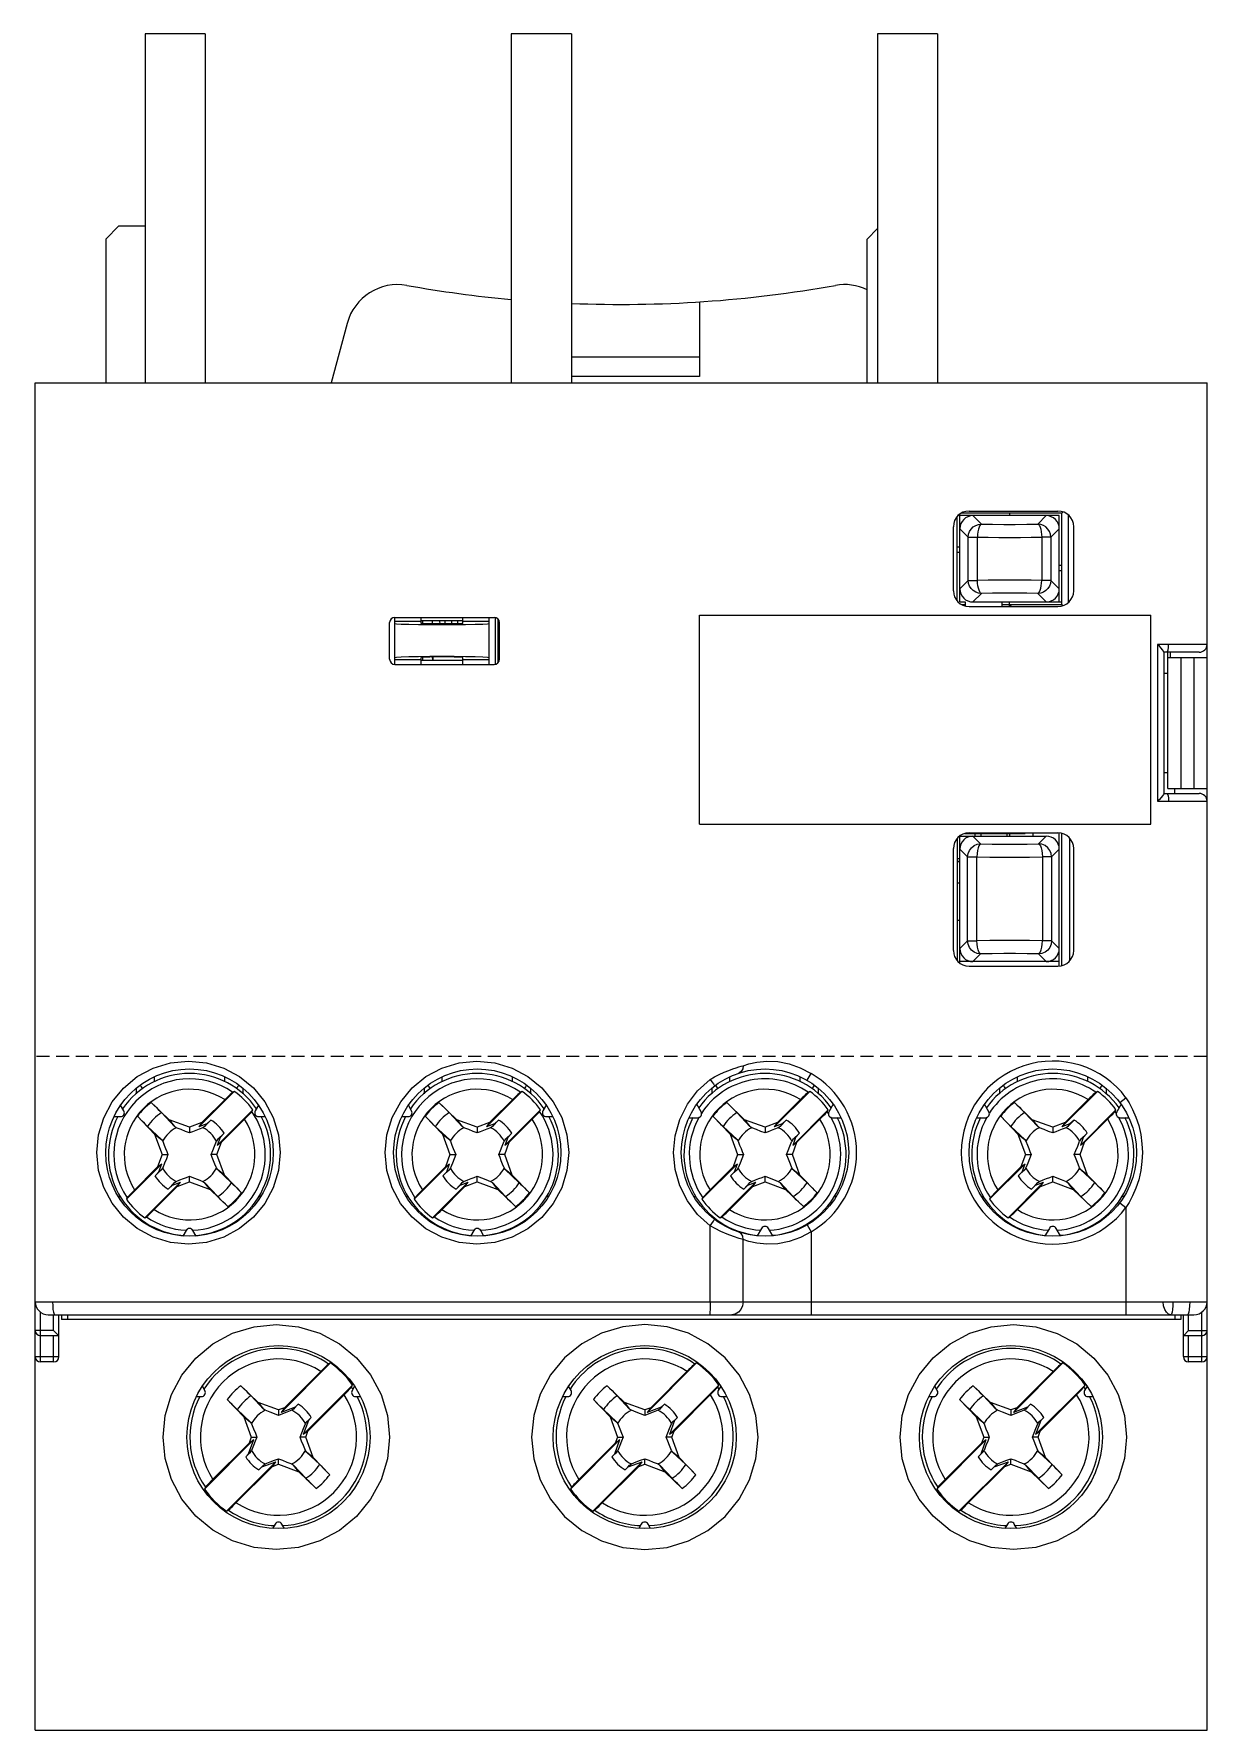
# Model space of a CAD drawing. Extents: x 0 to 44.9, y 0 to 64.8.
import ezdxf

# ---------------------------------------------------------------- set-up
doc = ezdxf.new("R2010")
doc.units = 0
doc.linetypes.add('DASHED', pattern=[0.75, 0.5, -0.25])
doc.layers.add('-15N-THT. THIẾT BỊ ĐÓNG MỞ', color=40, linetype='CONTINUOUS')

# ---------------------------------------------------------------- blocks, each defined once
blk = doc.blocks.new('06 - N - SC ROLE NHIỆT LRD0xxx')
at = {"layer": '-15N-THT. THIẾT BỊ ĐÓNG MỞ'}
for p, q in [((4.248, 39.09), (4.248, 25.75)), ((6.547, 39.09), (4.248, 39.09)), ((6.548, 39.09), (6.548, 25.75)), ((18.248, 39.09), (18.248, 25.75)), ((20.547, 39.09), (18.248, 39.09)), ((20.548, 39.09), (20.548, 25.75)), ((32.248, 39.09), (32.248, 25.75)), ((34.547, 39.09), (32.248, 39.09)), ((34.548, 39.09), (34.548, 25.75)), ((2.75, 31.25), (3.25, 31.75)), ((2.75, 31.25), (2.75, 25.75)), ((3.25, 31.75), (4.25, 31.75)), ((31.85, 31.25), (32.248, 31.648)), ((31.85, 25.75), (31.85, 31.25)), ((25.45, 28.847), (25.45, 26)), ((11.975, 28.026), (11.365, 25.75)), ((20.548, 26.75), (25.45, 26.75)), ((25.45, 26), (20.548, 26)), ((0.05, -25.75), (0.05, 25.75)), ((0.05, 25.75), (44.85, 25.75)), ((44.85, -25.75), (44.85, 25.75)), ((39.3, 20.775), (35.475, 20.775)), ((35.75, 20.85), (39.15, 20.85)), ((37.3, 20.775), (37.3, 20.675)), ((39.342, 20.817), (39.3, 20.775)), ((39.3, 17.275), (39.3, 20.775)), ((35.15, 17.8), (35.15, 20.25)), ((35.3, 17.412), (35.3, 20.638)), ((39.2, 20.675), (35.337, 20.675)), ((35.4, 17.375), (35.4, 20.675)), ((35.722, 19.855), (35.4, 20.177)), ((36.22, 20.353), (35.898, 20.675)), ((38.702, 20.675), (38.38, 20.353)), ((39.2, 20.177), (38.878, 19.855)), ((39.2, 17.375), (39.2, 20.675)), ((39.55, 17.362), (39.55, 20.688)), ((39.75, 17.8), (39.75, 20.25)), ((35.4, 19.475), (35.3, 19.475)), ((35.722, 18.195), (35.722, 19.855)), ((35.722, 19.855), (36.072, 19.855)), ((36.072, 18.195), (36.072, 19.855)), ((38.528, 19.855), (38.528, 18.195)), ((38.878, 19.855), (38.528, 19.855)), ((38.878, 19.855), (38.878, 18.195)), ((35.3, 19.275), (35.4, 19.275)), ((35.722, 18.195), (35.4, 17.873)), ((35.722, 18.195), (36.072, 18.195)), ((38.878, 18.195), (38.528, 18.195)), ((38.878, 18.195), (39.2, 17.873)), ((39.3, 18.775), (39.2, 18.775)), ((39.2, 18.575), (39.3, 18.575)), ((36.22, 17.697), (35.898, 17.375)), ((38.38, 17.697), (38.702, 17.375)), ((25.45, 16.875), (42.7, 16.875)), ((25.45, 8.875), (25.45, 16.875)), ((35.4, 17.375), (35.6, 17.375)), ((35.475, 17.275), (35.6, 17.275)), ((35.6, 17.375), (35.6, 17.224)), ((35.75, 17.2), (39.15, 17.2)), ((35.9, 17.375), (39.3, 17.375)), ((37, 17.375), (37, 17.2)), ((37, 17.275), (39.3, 17.275)), ((37.3, 17.2), (37.3, 17.375)), ((37.375, 17.2), (37.3, 17.275)), ((39.342, 17.233), (39.3, 17.275)), ((42.7, 8.875), (42.7, 16.875)), ((13.6, 15.185), (13.6, 16.585)), ((13.8, 16.785), (17.6, 16.785)), ((13.8, 14.985), (13.8, 16.785)), ((13.8, 16.647), (14.8, 16.647)), ((14.8, 16.555), (14.8, 16.785)), ((16.4, 16.655), (14.8, 16.655)), ((14.85, 16.647), (14.85, 16.555)), ((15.239, 16.537), (15.239, 16.655)), ((15.969, 16.655), (15.969, 16.537)), ((16.198, 16.655), (16.198, 16.542)), ((16.4, 16.555), (16.4, 16.785)), ((16.4, 16.647), (17.4, 16.647)), ((17.4, 14.985), (17.4, 16.785)), ((17.649, 14.985), (17.649, 16.785)), ((17.748, 15.053), (17.748, 16.717)), ((17.8, 15.185), (17.8, 16.585)), ((42.956, 15.755), (42.956, 9.755)), ((44.85, 15.755), (42.956, 15.755)), ((14.8, 15.163), (13.8, 15.163)), ((13.8, 14.985), (17.6, 14.985)), ((14.8, 14.985), (14.8, 15.255)), ((14.8, 15.155), (16.4, 15.155)), ((14.85, 15.255), (14.85, 15.163)), ((15.239, 15.227), (15.239, 15.273)), ((15.239, 15.252), (15.24, 15.155)), ((15.25, 15.273), (15.25, 15.155)), ((16.4, 14.985), (16.4, 15.255)), ((17.4, 15.163), (16.4, 15.163)), ((43.2, 15.46), (43.2, 10.05)), ((44.55, 15.455), (43.2, 15.455)), ((43.35, 10.25), (43.35, 15.455)), ((43.35, 15.25), (44.85, 15.25)), ((43.45, 15.25), (43.45, 15.455)), ((43.85, 15.25), (43.85, 10.25)), ((44.35, 15.25), (44.35, 10.25)), ((43.2, 14.655), (43.35, 14.655)), ((43.2, 10.855), (43.35, 10.855)), ((42.956, 9.755), (44.85, 9.755)), ((43.2, 10.055), (44.55, 10.055)), ((43.35, 10.25), (44.85, 10.25)), ((43.6, 10.25), (43.6, 10.055)), ((25.45, 8.875), (42.7, 8.875)), ((35.592, 8.525), (37.9, 8.525)), ((35.75, 8.55), (39.15, 8.55)), ((35.966, 8.525), (35.968, 8.425)), ((36.2, 8.525), (36.2, 8.425)), ((37.2, 8.525), (37.2, 8.425)), ((37.3, 8.525), (37.3, 8.425)), ((37.6, 8.55), (37.6, 8.525)), ((37.9, 8.55), (37.9, 8.525)), ((38.2, 8.425), (38.2, 8.55)), ((39.2, 3.458), (39.2, 8.542)), ((39.3, 3.474), (39.3, 8.526)), ((35.15, 4.05), (35.15, 7.95)), ((35.3, 8.338), (35.3, 3.662)), ((35.4, 8.425), (38.7, 8.425)), ((35.4, 3.564), (35.4, 8.425)), ((35.696, 7.631), (35.4, 7.927)), ((36.194, 8.129), (35.898, 8.425)), ((38.702, 8.425), (38.406, 8.129)), ((39.2, 7.927), (38.904, 7.631)), ((39.6, 3.662), (39.6, 8.338)), ((39.75, 4.05), (39.75, 7.95)), ((35.4, 7.55), (35.3, 7.55)), ((35.4, 7.4), (35.3, 7.5)), ((35.696, 4.419), (35.696, 7.631)), ((35.696, 7.631), (36.048, 7.631)), ((36.048, 4.419), (36.048, 7.631)), ((38.552, 7.631), (38.552, 4.419)), ((38.904, 7.631), (38.552, 7.631)), ((38.904, 7.631), (38.904, 4.419)), ((35.3, 6.634), (35.4, 6.634)), ((35.3, 5.216), (35.4, 5.216)), ((35.696, 4.419), (35.4, 4.123)), ((35.696, 4.419), (36.048, 4.419)), ((36.194, 3.921), (35.898, 3.625)), ((38.406, 3.921), (38.702, 3.625)), ((38.904, 4.419), (38.552, 4.419)), ((38.904, 4.419), (39.2, 4.123)), ((39.2, 3.625), (35.4, 3.625)), ((35.75, 3.45), (39.15, 3.45)), ((3.914, -1.226), (3.914, -1.425)), ((4.607, -0.961), (4.607, -0.782)), ((7.293, -0.961), (7.293, -0.782)), ((7.986, -1.226), (7.986, -1.425)), ((14.914, -1.226), (14.914, -1.425)), ((15.607, -0.961), (15.607, -0.782)), ((18.293, -0.961), (18.293, -0.782)), ((18.986, -1.226), (18.986, -1.425)), ((25.914, -1.22), (25.914, -1.425)), ((26.607, -0.961), (26.607, -0.771)), ((29.293, -0.961), (29.293, -0.779)), ((29.559, -0.909), (29.71, -0.65)), ((29.986, -1.207), (29.986, -1.425)), ((36.914, -1.222), (36.914, -1.425)), ((37.607, -0.961), (37.607, -0.776)), ((40.293, -0.961), (40.293, -0.787)), ((40.986, -1.217), (40.986, -1.425)), ((3.439, -2.075), (3.314, -1.86)), ((4.485, -1.76), (5.165, -2.416)), ((7.659, -1.333), (6.301, -2.692)), ((7.659, -1.333), (7.597, -1.368)), ((8.586, -1.86), (8.461, -2.075)), ((14.439, -2.075), (14.314, -1.86)), ((15.485, -1.76), (16.165, -2.416)), ((18.659, -1.333), (17.301, -2.692)), ((18.659, -1.333), (18.597, -1.368)), ((19.586, -1.86), (19.461, -2.075)), ((25.506, -2.114), (25.339, -1.825)), ((26.485, -1.76), (27.165, -2.416)), ((29.659, -1.333), (28.301, -2.692)), ((29.659, -1.333), (29.597, -1.368)), ((30.561, -1.825), (30.394, -2.114)), ((36.506, -2.114), (36.339, -1.825)), ((37.485, -1.76), (38.165, -2.416)), ((40.659, -1.333), (39.301, -2.692)), ((40.659, -1.333), (40.597, -1.368)), ((41.561, -1.825), (41.394, -2.114)), ((41.51, -1.755), (41.75, -1.575)), ((3.06, -2.3), (3.309, -2.3)), ((4.616, -2.965), (3.96, -2.285)), ((5.375, -2.683), (4.871, -2.145)), ((5.95, -2.702), (5.165, -2.416)), ((5.165, -2.416), (5.375, -2.683)), ((6.422, -2.53), (5.95, -2.702)), ((6.422, -2.53), (6.301, -2.692)), ((6.606, -2.581), (6.301, -2.692)), ((6.764, -2.429), (6.526, -2.683)), ((6.606, -2.581), (6.526, -2.683)), ((6.764, -2.429), (6.606, -2.581)), ((7.008, -3.399), (8.367, -2.041)), ((8.121, -2.326), (7.17, -3.278)), ((8.332, -2.103), (8.367, -2.041)), ((8.591, -2.3), (8.84, -2.3)), ((14.06, -2.3), (14.309, -2.3)), ((15.616, -2.965), (14.96, -2.285)), ((16.375, -2.683), (15.871, -2.145)), ((16.95, -2.702), (16.165, -2.416)), ((16.165, -2.416), (16.375, -2.683)), ((17.422, -2.53), (16.95, -2.702)), ((17.422, -2.53), (17.301, -2.692)), ((17.606, -2.581), (17.301, -2.692)), ((17.764, -2.429), (17.526, -2.683)), ((17.606, -2.581), (17.526, -2.683)), ((17.764, -2.429), (17.606, -2.581)), ((18.008, -3.399), (19.367, -2.041)), ((19.121, -2.326), (18.17, -3.278)), ((19.332, -2.103), (19.367, -2.041)), ((19.591, -2.3), (19.84, -2.3)), ((25.042, -2.339), (25.376, -2.339)), ((26.616, -2.965), (25.96, -2.285)), ((27.375, -2.683), (26.871, -2.145)), ((27.165, -2.416), (27.375, -2.683)), ((27.95, -2.702), (27.165, -2.416)), ((28.422, -2.53), (27.95, -2.702)), ((28.422, -2.53), (28.301, -2.692)), ((28.606, -2.581), (28.301, -2.692)), ((28.764, -2.429), (28.526, -2.683)), ((28.606, -2.581), (28.526, -2.683)), ((28.764, -2.429), (28.606, -2.581)), ((29.008, -3.399), (30.367, -2.041)), ((30.121, -2.326), (29.17, -3.278)), ((30.332, -2.103), (30.367, -2.041)), ((30.524, -2.339), (30.858, -2.339)), ((36.042, -2.339), (36.376, -2.339)), ((37.616, -2.965), (36.96, -2.285)), ((38.375, -2.683), (37.871, -2.145)), ((38.165, -2.416), (38.375, -2.683)), ((38.95, -2.702), (38.165, -2.416)), ((39.422, -2.53), (38.95, -2.702)), ((39.422, -2.53), (39.301, -2.692)), ((39.606, -2.581), (39.301, -2.692)), ((39.764, -2.429), (39.526, -2.683)), ((39.606, -2.581), (39.526, -2.683)), ((39.764, -2.429), (39.606, -2.581)), ((40.008, -3.399), (41.367, -2.041)), ((41.121, -2.326), (40.17, -3.278)), ((41.332, -2.103), (41.367, -2.041)), ((41.524, -2.339), (41.858, -2.339)), ((4.345, -2.671), (4.883, -3.174)), ((4.616, -2.965), (4.902, -3.75)), ((4.616, -2.965), (4.883, -3.174)), ((4.883, -3.174), (4.922, -3.241)), ((5.441, -2.722), (5.375, -2.683)), ((5.95, -2.702), (5.95, -2.925)), ((6.526, -2.683), (6.459, -2.722)), ((7.017, -3.174), (6.978, -3.241)), ((7.119, -3.094), (7.008, -3.399)), ((7.017, -3.174), (7.271, -2.936)), ((7.119, -3.094), (7.017, -3.174)), ((7.119, -3.094), (7.271, -2.936)), ((15.345, -2.671), (15.883, -3.174)), ((15.616, -2.965), (15.902, -3.75)), ((15.616, -2.965), (15.883, -3.174)), ((15.883, -3.174), (15.922, -3.241)), ((16.441, -2.722), (16.375, -2.683)), ((16.95, -2.702), (16.95, -2.925)), ((17.526, -2.683), (17.459, -2.722)), ((18.017, -3.174), (17.978, -3.241)), ((18.119, -3.094), (18.008, -3.399)), ((18.017, -3.174), (18.271, -2.936)), ((18.119, -3.094), (18.017, -3.174)), ((18.119, -3.094), (18.271, -2.936)), ((26.345, -2.671), (26.883, -3.174)), ((26.616, -2.965), (26.902, -3.75)), ((26.616, -2.965), (26.883, -3.174)), ((26.883, -3.174), (26.922, -3.241)), ((27.441, -2.722), (27.375, -2.683)), ((27.95, -2.702), (27.95, -2.925)), ((28.526, -2.683), (28.459, -2.722)), ((29.017, -3.174), (28.978, -3.241)), ((29.119, -3.094), (29.008, -3.399)), ((29.017, -3.174), (29.271, -2.936)), ((29.119, -3.094), (29.017, -3.174)), ((29.119, -3.094), (29.271, -2.936)), ((37.345, -2.671), (37.883, -3.174)), ((37.616, -2.965), (37.902, -3.75)), ((37.616, -2.965), (37.883, -3.174)), ((37.883, -3.174), (37.922, -3.241)), ((38.441, -2.722), (38.375, -2.683)), ((38.95, -2.702), (38.95, -2.925)), ((39.526, -2.683), (39.459, -2.722)), ((40.017, -3.174), (39.978, -3.241)), ((40.119, -3.094), (40.008, -3.399)), ((40.017, -3.174), (40.271, -2.936)), ((40.119, -3.094), (40.017, -3.174)), ((40.119, -3.094), (40.271, -2.936)), ((4.902, -3.75), (4.73, -4.222)), ((4.902, -3.75), (5.125, -3.75)), ((6.998, -3.75), (6.775, -3.75)), ((6.998, -3.75), (7.17, -3.278)), ((7.284, -4.535), (6.998, -3.75)), ((7.17, -3.278), (7.008, -3.399)), ((15.902, -3.75), (15.73, -4.222)), ((15.902, -3.75), (16.125, -3.75)), ((17.998, -3.75), (17.775, -3.75)), ((17.998, -3.75), (18.17, -3.278)), ((18.284, -4.535), (17.998, -3.75)), ((18.17, -3.278), (18.008, -3.399)), ((26.902, -3.75), (26.73, -4.222)), ((26.902, -3.75), (27.125, -3.75)), ((28.998, -3.75), (28.775, -3.75)), ((28.998, -3.75), (29.17, -3.278)), ((29.284, -4.535), (28.998, -3.75)), ((29.17, -3.278), (29.008, -3.399)), ((37.902, -3.75), (37.73, -4.222)), ((37.902, -3.75), (38.125, -3.75)), ((39.998, -3.75), (39.775, -3.75)), ((39.998, -3.75), (40.17, -3.278)), ((40.284, -4.535), (39.998, -3.75)), ((40.17, -3.278), (40.008, -3.399)), ((4.892, -4.101), (3.533, -5.459)), ((4.73, -4.222), (3.779, -5.174)), ((4.883, -4.326), (4.629, -4.564)), ((4.781, -4.406), (4.629, -4.564)), ((4.73, -4.222), (4.892, -4.101)), ((4.781, -4.406), (4.892, -4.101)), ((4.781, -4.406), (4.883, -4.326)), ((4.922, -4.259), (4.883, -4.326)), ((7.017, -4.326), (6.978, -4.259)), ((7.555, -4.829), (7.017, -4.326)), ((7.284, -4.535), (7.017, -4.326)), ((7.284, -4.535), (7.94, -5.215)), ((15.892, -4.101), (14.533, -5.459)), ((15.73, -4.222), (14.779, -5.174)), ((15.883, -4.326), (15.629, -4.564)), ((15.781, -4.406), (15.629, -4.564)), ((15.73, -4.222), (15.892, -4.101)), ((15.781, -4.406), (15.892, -4.101)), ((15.781, -4.406), (15.883, -4.326)), ((15.922, -4.259), (15.883, -4.326)), ((18.017, -4.326), (17.978, -4.259)), ((18.555, -4.829), (18.017, -4.326)), ((18.284, -4.535), (18.017, -4.326)), ((18.284, -4.535), (18.94, -5.215)), ((26.892, -4.101), (25.533, -5.459)), ((26.73, -4.222), (25.779, -5.174)), ((26.883, -4.326), (26.629, -4.564)), ((26.781, -4.406), (26.629, -4.564)), ((26.73, -4.222), (26.892, -4.101)), ((26.781, -4.406), (26.892, -4.101)), ((26.781, -4.406), (26.883, -4.326)), ((26.922, -4.259), (26.883, -4.326)), ((29.017, -4.326), (28.978, -4.259)), ((29.555, -4.829), (29.017, -4.326)), ((29.284, -4.535), (29.017, -4.326)), ((29.284, -4.535), (29.94, -5.215)), ((37.892, -4.101), (36.533, -5.459)), ((37.73, -4.222), (36.779, -5.174)), ((37.883, -4.326), (37.629, -4.564)), ((37.781, -4.406), (37.629, -4.564)), ((37.73, -4.222), (37.892, -4.101)), ((37.781, -4.406), (37.892, -4.101)), ((37.781, -4.406), (37.883, -4.326)), ((37.922, -4.259), (37.883, -4.326)), ((40.017, -4.326), (39.978, -4.259)), ((40.555, -4.829), (40.017, -4.326)), ((40.284, -4.535), (40.017, -4.326)), ((40.284, -4.535), (40.94, -5.215)), ((4.241, -6.167), (5.599, -4.808)), ((5.137, -5.071), (5.375, -4.817)), ((5.137, -5.071), (5.294, -4.919)), ((5.294, -4.919), (5.599, -4.808)), ((5.294, -4.919), (5.375, -4.817)), ((5.375, -4.817), (5.441, -4.778)), ((5.478, -4.97), (5.95, -4.798)), ((5.478, -4.97), (5.599, -4.808)), ((5.95, -4.798), (5.95, -4.575)), ((5.95, -4.798), (6.735, -5.084)), ((6.459, -4.778), (6.526, -4.817)), ((6.735, -5.084), (6.526, -4.817)), ((6.526, -4.817), (7.029, -5.355)), ((7.415, -5.74), (6.735, -5.084)), ((15.241, -6.167), (16.599, -4.808)), ((16.137, -5.071), (16.375, -4.817)), ((16.137, -5.071), (16.294, -4.919)), ((16.294, -4.919), (16.599, -4.808)), ((16.294, -4.919), (16.375, -4.817)), ((16.375, -4.817), (16.441, -4.778)), ((16.478, -4.97), (16.95, -4.798)), ((16.478, -4.97), (16.599, -4.808)), ((16.95, -4.798), (16.95, -4.575)), ((16.95, -4.798), (17.735, -5.084)), ((17.459, -4.778), (17.526, -4.817)), ((17.735, -5.084), (17.526, -4.817)), ((17.526, -4.817), (18.029, -5.355)), ((18.415, -5.74), (17.735, -5.084)), ((26.241, -6.167), (27.599, -4.808)), ((27.137, -5.071), (27.375, -4.817)), ((27.137, -5.071), (27.294, -4.919)), ((27.294, -4.919), (27.599, -4.808)), ((27.294, -4.919), (27.375, -4.817)), ((27.375, -4.817), (27.441, -4.778)), ((27.478, -4.97), (27.95, -4.798)), ((27.478, -4.97), (27.599, -4.808)), ((27.95, -4.798), (27.95, -4.575)), ((27.95, -4.798), (28.735, -5.084)), ((28.459, -4.778), (28.526, -4.817)), ((28.526, -4.817), (29.029, -5.355)), ((28.735, -5.084), (28.526, -4.817)), ((29.415, -5.74), (28.735, -5.084)), ((37.241, -6.167), (38.599, -4.808)), ((38.137, -5.071), (38.375, -4.817)), ((38.137, -5.071), (38.294, -4.919)), ((38.294, -4.919), (38.599, -4.808)), ((38.294, -4.919), (38.375, -4.817)), ((38.375, -4.817), (38.441, -4.778)), ((38.478, -4.97), (38.95, -4.798)), ((38.478, -4.97), (38.599, -4.808)), ((38.95, -4.798), (38.95, -4.575)), ((38.95, -4.798), (39.735, -5.084)), ((39.459, -4.778), (39.526, -4.817)), ((39.735, -5.084), (39.526, -4.817)), ((39.526, -4.817), (40.029, -5.355)), ((40.415, -5.74), (39.735, -5.084)), ((3.234, -5.35), (3.306, -5.35)), ((3.568, -5.397), (3.533, -5.459)), ((8.666, -5.35), (8.594, -5.35)), ((14.234, -5.35), (14.306, -5.35)), ((14.568, -5.397), (14.533, -5.459)), ((19.665, -5.35), (19.594, -5.35)), ((25.225, -5.35), (25.306, -5.35)), ((25.568, -5.397), (25.533, -5.459)), ((30.671, -5.35), (30.594, -5.35)), ((36.232, -5.35), (36.306, -5.35)), ((36.568, -5.397), (36.533, -5.459)), ((41.51, -5.595), (41.75, -5.775)), ((41.674, -5.35), (41.594, -5.35)), ((41.75, -5.775), (41.75, -9.875)), ((3.914, -6.075), (3.914, -6.124)), ((4.241, -6.167), (4.303, -6.132)), ((7.986, -6.075), (7.986, -6.124)), ((14.914, -6.075), (14.914, -6.124)), ((15.241, -6.167), (15.303, -6.132)), ((18.986, -6.075), (18.986, -6.124)), ((25.85, -9.375), (25.85, -6.469)), ((25.914, -6.075), (25.914, -6.13)), ((26.241, -6.167), (26.303, -6.132)), ((29.559, -6.441), (29.71, -6.7)), ((29.986, -6.075), (29.986, -6.143)), ((36.914, -6.075), (36.914, -6.128)), ((37.241, -6.167), (37.303, -6.132)), ((40.986, -6.075), (40.986, -6.133)), ((4.607, -6.568), (4.607, -6.539)), ((5.82, -6.65), (5.696, -6.865)), ((6.204, -6.865), (6.08, -6.65)), ((7.293, -6.568), (7.293, -6.539)), ((15.607, -6.568), (15.607, -6.539)), ((16.82, -6.65), (16.696, -6.865)), ((17.204, -6.865), (17.08, -6.65)), ((18.293, -6.568), (18.293, -6.539)), ((26.607, -6.578), (26.607, -6.539)), ((27.11, -9.375), (27.11, -6.998)), ((27.82, -6.572), (27.653, -6.861)), ((28.247, -6.861), (28.08, -6.572)), ((29.293, -6.571), (29.293, -6.539)), ((29.71, -6.7), (29.71, -9.875)), ((37.607, -6.574), (37.607, -6.539)), ((38.82, -6.572), (38.653, -6.861)), ((39.247, -6.861), (39.08, -6.572)), ((40.293, -6.563), (40.293, -6.539)), ((0.05, -9.375), (44.85, -9.375)), ((0.25, -11.675), (0.25, -9.775)), ((0.55, -9.875), (44.35, -9.875)), ((0.754, -10.475), (0.754, -9.875)), ((0.954, -11.475), (0.954, -9.875)), ((1.05, -9.875), (1.05, -10.05)), ((43.85, -10.05), (1.05, -10.05)), ((1.284, -9.875), (1.284, -10.05)), ((43.616, -9.875), (43.616, -10.05)), ((43.85, -9.875), (43.85, -10.05)), ((43.946, -11.475), (43.946, -9.875)), ((44.146, -10.475), (44.146, -9.875)), ((44.65, -11.675), (44.65, -9.775)), ((0.754, -10.475), (0.05, -10.475)), ((0.954, -10.675), (0.25, -10.675)), ((0.954, -10.675), (0.754, -10.475)), ((0.754, -11.675), (0.754, -10.675)), ((43.946, -10.675), (44.146, -10.475)), ((44.65, -10.675), (43.946, -10.675)), ((44.146, -10.475), (44.85, -10.475)), ((44.146, -11.675), (44.146, -10.675)), ((0.05, -11.475), (0.954, -11.475)), ((43.946, -11.475), (44.85, -11.475)), ((0.754, -11.675), (0.25, -11.675)), ((11.335, -11.716), (9.448, -13.604)), ((11.335, -11.716), (11.265, -11.756)), ((25.335, -11.716), (23.448, -13.604)), ((25.335, -11.716), (25.265, -11.756)), ((39.335, -11.716), (37.448, -13.604)), ((39.335, -11.716), (39.265, -11.756)), ((44.65, -11.675), (44.146, -11.675)), ((6.535, -12.775), (6.439, -12.607)), ((7.913, -12.589), (8.574, -13.228)), ((10.296, -14.452), (12.184, -12.565)), ((10.473, -14.32), (11.933, -12.859)), ((12.144, -12.635), (12.184, -12.565)), ((12.261, -12.607), (12.165, -12.775)), ((20.535, -12.775), (20.439, -12.607)), ((21.913, -12.589), (22.574, -13.228)), ((24.296, -14.452), (26.184, -12.565)), ((24.473, -14.32), (25.933, -12.859)), ((26.144, -12.635), (26.184, -12.565)), ((26.261, -12.607), (26.165, -12.775)), ((34.535, -12.775), (34.439, -12.607)), ((35.913, -12.589), (36.574, -13.228)), ((38.296, -14.452), (40.184, -12.565)), ((38.473, -14.32), (39.933, -12.859)), ((40.144, -12.635), (40.184, -12.565)), ((40.261, -12.607), (40.165, -12.775)), ((6.212, -13), (6.406, -13)), ((8.028, -13.774), (7.389, -13.113)), ((7.774, -13.499), (8.283, -13.974)), ((8.775, -13.483), (8.299, -12.974)), ((8.574, -13.228), (8.775, -13.483)), ((9.35, -13.511), (8.574, -13.228)), ((8.841, -13.522), (8.775, -13.483)), ((9.58, -13.427), (9.35, -13.511)), ((9.35, -13.511), (9.35, -13.725)), ((9.984, -13.408), (9.448, -13.604)), ((9.58, -13.427), (9.448, -13.604)), ((9.926, -13.483), (9.859, -13.522)), ((10.101, -13.296), (9.926, -13.483)), ((9.984, -13.408), (9.926, -13.483)), ((10.101, -13.296), (9.984, -13.408)), ((12.295, -13), (12.488, -13)), ((20.212, -13), (20.406, -13)), ((22.028, -13.774), (21.389, -13.113)), ((21.774, -13.499), (22.283, -13.974)), ((22.775, -13.483), (22.299, -12.974)), ((22.574, -13.228), (22.775, -13.483)), ((23.35, -13.511), (22.574, -13.228)), ((22.841, -13.522), (22.775, -13.483)), ((23.58, -13.427), (23.35, -13.511)), ((23.35, -13.511), (23.35, -13.725)), ((23.984, -13.408), (23.448, -13.604)), ((23.58, -13.427), (23.448, -13.604)), ((23.926, -13.483), (23.859, -13.522)), ((24.101, -13.296), (23.926, -13.483)), ((23.984, -13.408), (23.926, -13.483)), ((24.101, -13.296), (23.984, -13.408)), ((26.295, -13), (26.488, -13)), ((34.212, -13), (34.406, -13)), ((36.028, -13.774), (35.389, -13.113)), ((35.774, -13.499), (36.283, -13.974)), ((36.775, -13.483), (36.299, -12.974)), ((37.35, -13.511), (36.574, -13.228)), ((36.574, -13.228), (36.775, -13.483)), ((36.841, -13.522), (36.775, -13.483)), ((37.58, -13.427), (37.35, -13.511)), ((37.35, -13.511), (37.35, -13.725)), ((37.984, -13.408), (37.448, -13.604)), ((37.58, -13.427), (37.448, -13.604)), ((37.926, -13.483), (37.859, -13.522)), ((38.101, -13.296), (37.926, -13.483)), ((37.984, -13.408), (37.926, -13.483)), ((38.101, -13.296), (37.984, -13.408)), ((40.295, -13), (40.488, -13)), ((8.028, -13.774), (8.311, -14.55)), ((8.028, -13.774), (8.283, -13.974)), ((8.283, -13.974), (8.322, -14.041)), ((10.492, -13.916), (10.296, -14.452)), ((10.378, -14.041), (10.417, -13.974)), ((10.417, -13.974), (10.604, -13.799)), ((10.492, -13.916), (10.417, -13.974)), ((10.492, -13.916), (10.604, -13.799)), ((22.028, -13.774), (22.311, -14.55)), ((22.028, -13.774), (22.283, -13.974)), ((22.283, -13.974), (22.322, -14.041)), ((24.492, -13.916), (24.296, -14.452)), ((24.378, -14.041), (24.417, -13.974)), ((24.417, -13.974), (24.604, -13.799)), ((24.492, -13.916), (24.417, -13.974)), ((24.492, -13.916), (24.604, -13.799)), ((36.028, -13.774), (36.311, -14.55)), ((36.028, -13.774), (36.283, -13.974)), ((36.283, -13.974), (36.322, -14.041)), ((38.492, -13.916), (38.296, -14.452)), ((38.378, -14.041), (38.417, -13.974)), ((38.417, -13.974), (38.604, -13.799)), ((38.492, -13.916), (38.417, -13.974)), ((38.492, -13.916), (38.604, -13.799)), ((8.404, -14.648), (6.516, -16.535)), ((6.767, -16.241), (8.227, -14.78)), ((8.208, -15.184), (8.404, -14.648)), ((8.311, -14.55), (8.227, -14.78)), ((8.227, -14.78), (8.404, -14.648)), ((8.311, -14.55), (8.525, -14.55)), ((10.389, -14.55), (10.175, -14.55)), ((10.473, -14.32), (10.296, -14.452)), ((10.389, -14.55), (10.473, -14.32)), ((10.672, -15.326), (10.389, -14.55)), ((22.404, -14.648), (20.516, -16.535)), ((20.767, -16.241), (22.227, -14.78)), ((22.208, -15.184), (22.404, -14.648)), ((22.311, -14.55), (22.227, -14.78)), ((22.227, -14.78), (22.404, -14.648)), ((22.311, -14.55), (22.525, -14.55)), ((24.389, -14.55), (24.175, -14.55)), ((24.473, -14.32), (24.296, -14.452)), ((24.389, -14.55), (24.473, -14.32)), ((24.672, -15.326), (24.389, -14.55)), ((36.404, -14.648), (34.516, -16.535)), ((34.767, -16.241), (36.227, -14.78)), ((36.208, -15.184), (36.404, -14.648)), ((36.311, -14.55), (36.227, -14.78)), ((36.227, -14.78), (36.404, -14.648)), ((36.311, -14.55), (36.525, -14.55)), ((38.389, -14.55), (38.175, -14.55)), ((38.473, -14.32), (38.296, -14.452)), ((38.389, -14.55), (38.473, -14.32)), ((38.672, -15.326), (38.389, -14.55)), ((7.365, -17.384), (9.252, -15.496)), ((8.283, -15.126), (8.096, -15.301)), ((8.208, -15.184), (8.096, -15.301)), ((8.208, -15.184), (8.283, -15.126)), ((8.283, -15.126), (8.322, -15.059)), ((8.716, -15.692), (9.252, -15.496)), ((9.12, -15.673), (9.252, -15.496)), ((9.35, -15.589), (9.35, -15.375)), ((10.417, -15.126), (10.378, -15.059)), ((10.926, -15.601), (10.417, -15.126)), ((10.672, -15.326), (10.417, -15.126)), ((10.672, -15.326), (11.311, -15.987)), ((21.365, -17.384), (23.252, -15.496)), ((22.283, -15.126), (22.096, -15.301)), ((22.208, -15.184), (22.096, -15.301)), ((22.208, -15.184), (22.283, -15.126)), ((22.283, -15.126), (22.322, -15.059)), ((22.716, -15.692), (23.252, -15.496)), ((23.12, -15.673), (23.252, -15.496)), ((23.35, -15.589), (23.35, -15.375)), ((24.417, -15.126), (24.378, -15.059)), ((24.926, -15.601), (24.417, -15.126)), ((24.672, -15.326), (24.417, -15.126)), ((24.672, -15.326), (25.311, -15.987)), ((35.365, -17.384), (37.252, -15.496)), ((36.283, -15.126), (36.096, -15.301)), ((36.208, -15.184), (36.096, -15.301)), ((36.208, -15.184), (36.283, -15.126)), ((36.283, -15.126), (36.322, -15.059)), ((36.716, -15.692), (37.252, -15.496)), ((37.12, -15.673), (37.252, -15.496)), ((37.35, -15.589), (37.35, -15.375)), ((38.417, -15.126), (38.378, -15.059)), ((38.926, -15.601), (38.417, -15.126)), ((38.672, -15.326), (38.417, -15.126)), ((38.672, -15.326), (39.311, -15.987)), ((8.599, -15.804), (8.775, -15.617)), ((8.599, -15.804), (8.716, -15.692)), ((8.716, -15.692), (8.775, -15.617)), ((8.775, -15.617), (8.841, -15.578)), ((9.12, -15.673), (9.35, -15.589)), ((9.35, -15.589), (10.126, -15.872)), ((9.859, -15.578), (9.926, -15.617)), ((10.126, -15.872), (9.926, -15.617)), ((9.926, -15.617), (10.401, -16.126)), ((10.787, -16.511), (10.126, -15.872)), ((22.599, -15.804), (22.775, -15.617)), ((22.599, -15.804), (22.716, -15.692)), ((22.716, -15.692), (22.775, -15.617)), ((22.775, -15.617), (22.841, -15.578)), ((23.12, -15.673), (23.35, -15.589)), ((23.35, -15.589), (24.126, -15.872)), ((23.859, -15.578), (23.926, -15.617)), ((24.126, -15.872), (23.926, -15.617)), ((23.926, -15.617), (24.401, -16.126)), ((24.787, -16.511), (24.126, -15.872)), ((36.599, -15.804), (36.775, -15.617)), ((36.599, -15.804), (36.716, -15.692)), ((36.716, -15.692), (36.775, -15.617)), ((36.775, -15.617), (36.841, -15.578)), ((37.12, -15.673), (37.35, -15.589)), ((37.35, -15.589), (38.126, -15.872)), ((37.859, -15.578), (37.926, -15.617)), ((38.126, -15.872), (37.926, -15.617)), ((37.926, -15.617), (38.401, -16.126)), ((38.787, -16.511), (38.126, -15.872)), ((6.556, -16.465), (6.516, -16.535)), ((20.556, -16.465), (20.516, -16.535)), ((34.556, -16.465), (34.516, -16.535)), ((7.365, -17.384), (7.435, -17.344)), ((21.365, -17.384), (21.435, -17.344)), ((35.365, -17.384), (35.435, -17.344)), ((9.22, -17.875), (9.123, -18.043)), ((9.577, -18.043), (9.48, -17.875)), ((23.22, -17.875), (23.123, -18.043)), ((23.577, -18.043), (23.48, -17.875)), ((37.22, -17.875), (37.123, -18.043)), ((37.577, -18.043), (37.48, -17.875)), ((0.05, -25.75), (44.85, -25.75))]:
    blk.add_line(p, q, dxfattribs=at)
at = {"layer": '-15N-THT. THIẾT BỊ ĐÓNG MỞ', "color": 6, "linetype": 'DASHED'}
blk.add_line((44.85, 0), (0, 0), dxfattribs=at)
at = {"layer": '-15N-THT. THIẾT BỊ ĐÓNG MỞ'}
for points in [[(35.722, 19.855), (35.735, 19.965), (35.772, 20.07), (35.832, 20.164), (35.911, 20.243), (36.005, 20.302), (36.11, 20.34), (36.22, 20.353)], [(36.22, 20.353), (36.189, 20.333), (36.159, 20.292), (36.132, 20.23), (36.109, 20.152), (36.091, 20.061), (36.078, 19.96), (36.072, 19.855)], [(36.22, 20.353), (36.646, 20.344), (37.081, 20.339), (37.519, 20.339), (37.954, 20.344), (38.38, 20.353)], [(38.878, 19.855), (38.865, 19.965), (38.828, 20.07), (38.768, 20.164), (38.689, 20.243), (38.595, 20.302), (38.49, 20.34), (38.38, 20.353)], [(38.38, 20.353), (38.411, 20.333), (38.441, 20.292), (38.468, 20.23), (38.491, 20.152), (38.51, 20.061), (38.522, 19.96), (38.528, 19.855)], [(36.072, 19.855), (36.475, 19.847), (36.885, 19.842), (37.3, 19.841), (37.715, 19.842), (38.125, 19.847), (38.528, 19.855)], [(36.22, 17.697), (36.11, 17.71), (36.005, 17.748), (35.911, 17.807), (35.832, 17.886), (35.772, 17.98), (35.735, 18.085), (35.722, 18.195)], [(38.528, 18.195), (38.125, 18.203), (37.715, 18.208), (37.3, 18.209), (36.885, 18.208), (36.475, 18.203), (36.072, 18.195)], [(36.22, 17.697), (36.189, 17.717), (36.159, 17.758), (36.132, 17.82), (36.109, 17.898), (36.091, 17.989), (36.078, 18.09), (36.072, 18.195)], [(38.878, 18.195), (38.865, 18.085), (38.827, 17.98), (38.768, 17.886), (38.689, 17.807), (38.595, 17.747), (38.49, 17.71), (38.38, 17.697)], [(38.38, 17.697), (38.411, 17.717), (38.441, 17.758), (38.468, 17.82), (38.491, 17.898), (38.509, 17.989), (38.522, 18.09), (38.528, 18.195)], [(38.38, 17.697), (37.954, 17.706), (37.519, 17.711), (37.081, 17.711), (36.646, 17.706), (36.22, 17.697)], [(13.8, 16.555), (13.861, 16.543), (14.041, 16.532), (14.327, 16.522), (14.7, 16.515)], [(14.7, 16.515), (15.134, 16.51), (15.6, 16.508), (16.066, 16.51)], [(16.4, 16.555), (16.361, 16.549), (16.247, 16.543), (16.07, 16.539), (15.847, 16.536), (15.6, 16.535), (15.353, 16.536), (15.13, 16.539), (14.953, 16.543), (14.839, 16.549), (14.8, 16.555)], [(15.5, 16.655), (15.501, 16.645), (15.512, 16.535)], [(15.702, 16.655), (15.703, 16.645), (15.713, 16.535)], [(16.066, 16.51), (16.5, 16.515), (16.873, 16.522), (17.159, 16.532), (17.339, 16.543), (17.4, 16.555)], [(43.2, 15.46), (43.184, 15.495), (43.144, 15.549), (43.089, 15.613), (43.025, 15.684), (42.956, 15.755)], [(43.317, 15.455), (43.339, 15.478), (43.358, 15.543), (43.37, 15.64), (43.375, 15.755)], [(13.8, 15.255), (13.861, 15.267), (14.041, 15.278), (14.327, 15.288), (14.7, 15.295)], [(14.7, 15.295), (15.134, 15.3), (15.6, 15.302), (16.066, 15.3)], [(16.4, 15.255), (16.361, 15.261), (16.247, 15.267), (16.07, 15.271), (15.847, 15.274), (15.6, 15.275), (15.353, 15.274), (15.13, 15.271), (14.953, 15.267), (14.839, 15.261), (14.8, 15.255)], [(16.066, 15.3), (16.5, 15.295), (16.873, 15.288), (17.159, 15.278), (17.339, 15.267), (17.4, 15.255)], [(43.2, 10.05), (43.184, 10.015), (43.144, 9.961), (43.089, 9.897), (43.025, 9.826), (42.956, 9.755)], [(43.317, 10.055), (43.339, 10.032), (43.358, 9.967), (43.37, 9.87), (43.375, 9.755)], [(35.696, 7.631), (35.713, 7.76), (35.764, 7.879), (35.843, 7.982), (35.946, 8.062), (36.066, 8.112), (36.194, 8.129)], [(36.194, 8.129), (36.158, 8.104), (36.124, 8.05), (36.095, 7.97), (36.071, 7.869), (36.055, 7.754), (36.048, 7.631)], [(36.194, 8.129), (36.63, 8.12), (37.076, 8.116), (37.524, 8.116), (37.97, 8.12), (38.406, 8.129)], [(38.904, 7.631), (38.887, 7.759), (38.837, 7.879), (38.757, 7.982), (38.654, 8.061), (38.535, 8.112), (38.406, 8.129)], [(38.406, 8.129), (38.442, 8.104), (38.476, 8.05), (38.506, 7.97), (38.529, 7.869), (38.545, 7.754), (38.552, 7.631)], [(36.048, 7.631), (36.542, 7.622), (37.046, 7.617), (37.554, 7.617), (38.058, 7.622), (38.552, 7.631)], [(36.194, 3.921), (36.065, 3.938), (35.946, 3.989), (35.843, 4.068), (35.764, 4.171), (35.713, 4.29), (35.696, 4.419)], [(38.552, 4.419), (38.058, 4.428), (37.554, 4.433), (37.046, 4.433), (36.542, 4.428), (36.048, 4.419)], [(36.194, 3.921), (36.158, 3.946), (36.124, 4), (36.095, 4.08), (36.071, 4.181), (36.055, 4.296), (36.048, 4.419)], [(38.406, 3.921), (37.97, 3.93), (37.524, 3.934), (37.076, 3.934), (36.63, 3.93), (36.194, 3.921)], [(38.904, 4.419), (38.887, 4.291), (38.837, 4.171), (38.757, 4.068), (38.654, 3.989), (38.535, 3.938), (38.406, 3.921)], [(38.406, 3.921), (38.442, 3.946), (38.476, 4), (38.506, 4.08), (38.529, 4.181), (38.545, 4.296), (38.552, 4.419)], [(2.402, -3.675), (2.469, -2.995), (2.667, -2.341), (2.989, -1.738), (3.422, -1.208), (3.952, -0.771), (4.56, -0.445), (5.221, -0.243), (5.91, -0.175), (6.598, -0.243), (7.258, -0.444), (7.865, -0.768), (8.395, -1.204), (8.829, -1.732), (9.152, -2.336), (9.352, -2.992), (9.419, -3.675)], [(13.429, -3.675), (13.496, -2.991), (13.697, -2.333), (14.021, -1.729), (14.456, -1.2), (14.987, -0.766), (15.593, -0.442), (16.252, -0.242), (16.937, -0.175), (17.622, -0.242), (18.28, -0.442), (18.886, -0.765), (19.417, -1.199), (19.852, -1.728), (20.177, -2.332), (20.377, -2.99), (20.445, -3.675)], [(25.85, -0.881), (26.02, -0.783), (26.203, -0.689), (26.388, -0.603), (26.564, -0.53), (26.72, -0.472), (26.849, -0.429), (26.952, -0.397), (27.038, -0.372), (27.11, -0.352)], [(27.11, -0.352), (27.096, -0.476), (27.038, -0.577), (26.944, -0.637)], [(27.11, -0.352), (27.33, -0.282), (27.631, -0.215), (28.014, -0.177), (28.437, -0.194), (28.868, -0.276), (29.3, -0.429), (29.71, -0.65)], [(24.455, -3.675), (24.515, -3.029), (24.694, -2.406), (24.983, -1.828), (25.373, -1.314), (25.85, -0.881)], [(25.85, -0.881), (25.918, -0.971), (25.975, -1.049), (26.012, -1.101), (26.023, -1.12)], [(4.582, -1.854), (4.673, -1.943), (4.754, -2.024), (4.821, -2.092), (4.871, -2.145)], [(7.597, -1.368), (7.581, -1.382), (7.548, -1.411), (7.5, -1.456), (7.441, -1.513), (7.374, -1.579), (6.422, -2.53)], [(15.582, -1.854), (15.673, -1.943), (15.754, -2.024), (15.821, -2.092), (15.871, -2.145)], [(18.597, -1.368), (18.581, -1.382), (18.548, -1.411), (18.5, -1.456), (18.441, -1.513), (18.374, -1.579), (17.422, -2.53)], [(26.582, -1.854), (26.673, -1.943), (26.754, -2.024), (26.821, -2.092), (26.871, -2.145)], [(29.597, -1.368), (29.581, -1.382), (29.548, -1.411), (29.5, -1.456), (29.441, -1.513), (29.374, -1.579), (28.422, -2.53)], [(37.582, -1.854), (37.673, -1.943), (37.754, -2.024), (37.821, -2.092), (37.871, -2.145)], [(40.597, -1.368), (40.581, -1.382), (40.548, -1.411), (40.5, -1.456), (40.441, -1.513), (40.374, -1.579), (39.422, -2.53)], [(41.75, -1.575), (41.874, -1.774), (42.005, -2.023), (42.129, -2.315), (42.235, -2.64), (42.314, -2.985), (42.36, -3.335), (42.375, -3.675)], [(4.345, -2.671), (4.292, -2.621), (4.224, -2.554), (4.143, -2.473), (4.054, -2.382)], [(8.121, -2.326), (8.187, -2.259), (8.244, -2.2), (8.289, -2.152), (8.318, -2.119), (8.332, -2.103)], [(15.345, -2.671), (15.292, -2.621), (15.224, -2.554), (15.143, -2.473), (15.054, -2.382)], [(19.121, -2.326), (19.187, -2.259), (19.244, -2.2), (19.289, -2.152), (19.318, -2.119), (19.332, -2.103)], [(26.345, -2.671), (26.292, -2.621), (26.224, -2.554), (26.143, -2.473), (26.054, -2.382)], [(30.121, -2.326), (30.187, -2.259), (30.244, -2.2), (30.289, -2.152), (30.318, -2.119), (30.332, -2.103)], [(37.345, -2.671), (37.292, -2.621), (37.224, -2.554), (37.143, -2.473), (37.054, -2.382)], [(41.121, -2.326), (41.187, -2.259), (41.244, -2.2), (41.289, -2.152), (41.318, -2.119), (41.332, -2.103)], [(4.922, -3.241), (4.98, -3.384), (5.032, -3.514), (5.08, -3.635), (5.125, -3.75)], [(5.95, -2.925), (5.793, -2.864), (5.627, -2.797), (5.441, -2.722)], [(6.459, -2.722), (6.316, -2.78), (6.186, -2.832), (6.065, -2.88), (5.95, -2.925)], [(6.775, -3.75), (6.836, -3.593), (6.903, -3.427), (6.978, -3.241)], [(15.922, -3.241), (15.98, -3.384), (16.032, -3.514), (16.08, -3.635), (16.125, -3.75)], [(16.95, -2.925), (16.793, -2.864), (16.627, -2.797), (16.441, -2.722)], [(17.459, -2.722), (17.316, -2.78), (17.186, -2.832), (17.065, -2.88), (16.95, -2.925)], [(17.775, -3.75), (17.836, -3.593), (17.903, -3.427), (17.978, -3.241)], [(26.922, -3.241), (26.98, -3.384), (27.032, -3.514), (27.08, -3.635), (27.125, -3.75)], [(27.95, -2.925), (27.793, -2.864), (27.627, -2.797), (27.441, -2.722)], [(28.459, -2.722), (28.316, -2.78), (28.186, -2.832), (28.065, -2.88), (27.95, -2.925)], [(28.775, -3.75), (28.836, -3.593), (28.903, -3.427), (28.978, -3.241)], [(37.922, -3.241), (37.98, -3.384), (38.032, -3.514), (38.08, -3.635), (38.125, -3.75)], [(38.95, -2.925), (38.793, -2.864), (38.627, -2.797), (38.441, -2.722)], [(39.459, -2.722), (39.316, -2.78), (39.186, -2.832), (39.065, -2.88), (38.95, -2.925)], [(39.775, -3.75), (39.836, -3.593), (39.903, -3.427), (39.978, -3.241)], [(9.419, -3.675), (9.352, -4.359), (9.152, -5.015), (8.829, -5.618), (8.394, -6.147), (7.864, -6.582), (7.258, -6.907), (6.597, -7.107), (5.909, -7.175), (5.221, -7.107), (4.559, -6.905), (3.951, -6.578), (3.421, -6.141), (2.988, -5.611), (2.667, -5.008), (2.469, -4.354), (2.402, -3.675)], [(5.125, -3.75), (5.064, -3.907), (4.997, -4.073), (4.922, -4.259)], [(6.978, -4.259), (6.92, -4.116), (6.868, -3.986), (6.82, -3.865), (6.775, -3.75)], [(20.445, -3.675), (20.377, -4.361), (20.176, -5.019), (19.852, -5.623), (19.416, -6.151), (18.886, -6.585), (18.28, -6.909), (17.621, -7.108), (16.936, -7.175), (16.251, -7.107), (15.592, -6.908), (14.986, -6.584), (14.455, -6.149), (14.02, -5.62), (13.696, -5.016), (13.496, -4.359), (13.429, -3.675)], [(16.125, -3.75), (16.064, -3.907), (15.997, -4.073), (15.922, -4.259)], [(17.978, -4.259), (17.92, -4.116), (17.868, -3.986), (17.82, -3.865), (17.775, -3.75)], [(25.85, -6.469), (25.373, -6.035), (24.983, -5.521), (24.693, -4.944), (24.515, -4.321), (24.455, -3.675)], [(27.125, -3.75), (27.064, -3.907), (26.997, -4.073), (26.922, -4.259)], [(28.978, -4.259), (28.92, -4.116), (28.868, -3.986), (28.82, -3.865), (28.775, -3.75)], [(38.125, -3.75), (38.064, -3.907), (37.997, -4.073), (37.922, -4.259)], [(39.978, -4.259), (39.92, -4.116), (39.868, -3.986), (39.82, -3.865), (39.775, -3.75)], [(42.375, -3.675), (42.361, -4.011), (42.314, -4.362), (42.235, -4.71), (42.128, -5.038), (42.003, -5.332), (41.871, -5.58), (41.75, -5.775)], [(3.779, -5.174), (3.713, -5.241), (3.656, -5.3), (3.611, -5.348), (3.582, -5.381), (3.568, -5.397)], [(4.303, -6.132), (4.319, -6.118), (4.352, -6.089), (4.4, -6.044), (4.459, -5.987), (4.526, -5.921), (5.478, -4.97)], [(5.441, -4.778), (5.584, -4.72), (5.714, -4.668), (5.835, -4.62), (5.95, -4.575)], [(5.95, -4.575), (6.107, -4.636), (6.273, -4.703), (6.459, -4.778)], [(7.555, -4.829), (7.608, -4.879), (7.676, -4.946), (7.757, -5.027), (7.846, -5.118)], [(14.779, -5.174), (14.713, -5.241), (14.656, -5.3), (14.611, -5.348), (14.582, -5.381), (14.568, -5.397)], [(15.303, -6.132), (15.319, -6.118), (15.352, -6.089), (15.4, -6.044), (15.459, -5.987), (15.526, -5.921), (16.478, -4.97)], [(16.441, -4.778), (16.584, -4.72), (16.714, -4.668), (16.835, -4.62), (16.95, -4.575)], [(16.95, -4.575), (17.107, -4.636), (17.273, -4.703), (17.459, -4.778)], [(18.555, -4.829), (18.608, -4.879), (18.676, -4.946), (18.757, -5.027), (18.846, -5.118)], [(25.779, -5.174), (25.713, -5.241), (25.656, -5.3), (25.611, -5.348), (25.582, -5.381), (25.568, -5.397)], [(26.303, -6.132), (26.319, -6.118), (26.352, -6.089), (26.4, -6.044), (26.459, -5.987), (26.526, -5.921), (27.478, -4.97)], [(27.441, -4.778), (27.584, -4.72), (27.714, -4.668), (27.835, -4.62), (27.95, -4.575)], [(27.95, -4.575), (28.107, -4.636), (28.273, -4.703), (28.459, -4.778)], [(29.555, -4.829), (29.608, -4.879), (29.676, -4.946), (29.757, -5.027), (29.846, -5.118)], [(36.779, -5.174), (36.713, -5.241), (36.656, -5.3), (36.611, -5.348), (36.582, -5.381), (36.568, -5.397)], [(37.303, -6.132), (37.319, -6.118), (37.352, -6.089), (37.4, -6.044), (37.459, -5.987), (37.526, -5.921), (38.478, -4.97)], [(38.441, -4.778), (38.584, -4.72), (38.714, -4.668), (38.835, -4.62), (38.95, -4.575)], [(38.95, -4.575), (39.107, -4.636), (39.273, -4.703), (39.459, -4.778)], [(40.555, -4.829), (40.608, -4.879), (40.676, -4.946), (40.757, -5.027), (40.846, -5.118)], [(7.318, -5.646), (7.227, -5.557), (7.146, -5.476), (7.079, -5.408), (7.029, -5.355)], [(18.318, -5.646), (18.227, -5.557), (18.146, -5.476), (18.079, -5.408), (18.029, -5.355)], [(29.318, -5.646), (29.227, -5.557), (29.146, -5.476), (29.079, -5.408), (29.029, -5.355)], [(40.318, -5.646), (40.227, -5.557), (40.146, -5.476), (40.079, -5.408), (40.029, -5.355)], [(25.85, -6.469), (25.918, -6.379), (25.975, -6.301), (26.012, -6.249), (26.023, -6.23)], [(27.11, -6.998), (26.961, -6.956), (26.743, -6.886), (26.502, -6.795), (26.263, -6.69), (26.042, -6.578), (25.85, -6.469)], [(27.11, -6.998), (27.096, -6.874), (27.038, -6.773), (26.944, -6.713)], [(29.71, -6.7), (29.304, -6.919), (28.873, -7.073), (28.441, -7.156), (28.017, -7.174), (27.632, -7.135), (27.33, -7.068), (27.11, -6.998)], [(0.712, -9.375), (0.717, -9.53), (0.729, -9.669), (0.748, -9.78), (0.772, -9.851), (0.798, -9.875)], [(25.85, -9.375), (25.85, -9.53), (25.848, -9.669), (25.845, -9.78), (25.841, -9.851), (25.837, -9.875)], [(27.11, -9.375), (27.089, -9.53), (27.027, -9.669), (26.931, -9.78), (26.811, -9.851), (26.677, -9.875)], [(43.46, -9.875), (43.372, -9.851), (43.293, -9.78), (43.23, -9.669), (43.189, -9.53), (43.175, -9.375)], [(43.544, -9.375), (43.539, -9.53), (43.528, -9.669), (43.509, -9.78), (43.486, -9.851), (43.46, -9.875)], [(44.188, -9.375), (44.183, -9.53), (44.171, -9.669), (44.152, -9.78), (44.128, -9.851), (44.102, -9.875)], [(4.939, -14.55), (5.02, -13.726), (5.26, -12.924), (5.655, -12.182), (6.189, -11.527), (6.844, -10.987), (7.596, -10.583), (8.414, -10.334), (9.265, -10.25), (10.116, -10.334), (10.932, -10.581), (11.682, -10.982), (12.338, -11.52), (12.873, -12.174), (13.27, -12.917), (13.513, -13.721), (13.594, -14.55)], [(27.683, -14.55), (27.602, -13.721), (27.358, -12.916), (26.961, -12.172), (26.425, -11.519), (25.769, -10.981), (25.019, -10.58), (24.204, -10.333), (23.356, -10.25), (22.508, -10.333), (21.693, -10.58), (20.943, -10.981), (20.287, -11.518), (19.75, -12.172), (19.353, -12.915), (19.11, -13.72), (19.028, -14.55)], [(33.118, -14.55), (33.199, -13.722), (33.441, -12.918), (33.837, -12.175), (34.373, -11.521), (35.028, -10.983), (35.778, -10.582), (36.595, -10.334), (37.447, -10.25), (38.299, -10.335), (39.117, -10.584), (39.869, -10.988), (40.525, -11.529), (41.058, -12.184), (41.452, -12.926), (41.692, -13.727), (41.772, -14.55)], [(11.265, -11.756), (11.248, -11.769), (11.215, -11.799), (11.167, -11.844), (11.108, -11.901), (11.041, -11.967), (9.58, -13.427)], [(25.265, -11.756), (25.248, -11.769), (25.215, -11.799), (25.167, -11.844), (25.108, -11.901), (25.041, -11.967), (23.58, -13.427)], [(39.265, -11.756), (39.248, -11.769), (39.215, -11.799), (39.167, -11.844), (39.108, -11.901), (39.041, -11.967), (37.58, -13.427)], [(8.009, -12.683), (8.101, -12.773), (8.181, -12.853), (8.249, -12.922), (8.299, -12.974)], [(11.933, -12.859), (11.999, -12.792), (12.056, -12.733), (12.101, -12.685), (12.131, -12.652), (12.144, -12.635)], [(22.009, -12.683), (22.101, -12.773), (22.181, -12.853), (22.249, -12.922), (22.299, -12.974)], [(25.933, -12.859), (25.999, -12.792), (26.056, -12.733), (26.101, -12.685), (26.131, -12.652), (26.144, -12.635)], [(36.009, -12.683), (36.101, -12.773), (36.181, -12.853), (36.249, -12.922), (36.299, -12.974)], [(39.933, -12.859), (39.999, -12.792), (40.056, -12.733), (40.101, -12.685), (40.131, -12.652), (40.144, -12.635)], [(7.774, -13.499), (7.722, -13.449), (7.653, -13.381), (7.573, -13.301), (7.483, -13.209)], [(9.35, -13.725), (9.193, -13.664), (9.026, -13.597), (8.841, -13.522)], [(9.859, -13.522), (9.672, -13.598), (9.505, -13.665), (9.35, -13.725)], [(21.774, -13.499), (21.722, -13.449), (21.653, -13.381), (21.573, -13.301), (21.483, -13.209)], [(23.35, -13.725), (23.193, -13.664), (23.026, -13.597), (22.841, -13.522)], [(23.859, -13.522), (23.672, -13.598), (23.505, -13.665), (23.35, -13.725)], [(35.774, -13.499), (35.722, -13.449), (35.653, -13.381), (35.573, -13.301), (35.483, -13.209)], [(37.35, -13.725), (37.193, -13.664), (37.026, -13.597), (36.841, -13.522)], [(37.859, -13.522), (37.672, -13.598), (37.505, -13.665), (37.35, -13.725)], [(8.322, -14.041), (8.398, -14.228), (8.465, -14.395), (8.525, -14.55)], [(10.175, -14.55), (10.236, -14.393), (10.303, -14.226), (10.378, -14.041)], [(22.322, -14.041), (22.398, -14.228), (22.465, -14.395), (22.525, -14.55)], [(24.175, -14.55), (24.236, -14.393), (24.303, -14.226), (24.378, -14.041)], [(36.322, -14.041), (36.398, -14.228), (36.465, -14.395), (36.525, -14.55)], [(38.175, -14.55), (38.236, -14.393), (38.303, -14.226), (38.378, -14.041)], [(13.594, -14.55), (13.513, -15.379), (13.27, -16.183), (12.873, -16.926), (12.338, -17.58), (11.682, -18.118), (10.932, -18.519), (10.116, -18.766), (9.265, -18.85), (8.414, -18.766), (7.596, -18.517), (6.844, -18.113), (6.189, -17.573), (5.655, -16.918), (5.26, -16.176), (5.02, -15.374), (4.939, -14.55)], [(8.525, -14.55), (8.464, -14.707), (8.397, -14.874), (8.322, -15.059)], [(10.378, -15.059), (10.302, -14.872), (10.235, -14.705), (10.175, -14.55)], [(19.028, -14.55), (19.11, -15.38), (19.353, -16.185), (19.75, -16.928), (20.287, -17.582), (20.943, -18.119), (21.693, -18.52), (22.508, -18.767), (23.356, -18.85), (24.204, -18.767), (25.019, -18.52), (25.769, -18.119), (26.425, -17.581), (26.961, -16.928), (27.358, -16.184), (27.602, -15.379), (27.683, -14.55)], [(22.525, -14.55), (22.464, -14.707), (22.397, -14.874), (22.322, -15.059)], [(24.378, -15.059), (24.302, -14.872), (24.235, -14.705), (24.175, -14.55)], [(41.772, -14.55), (41.692, -15.373), (41.452, -16.174), (41.058, -16.916), (40.525, -17.571), (39.869, -18.112), (39.117, -18.516), (38.299, -18.765), (37.447, -18.85), (36.595, -18.766), (35.778, -18.518), (35.028, -18.117), (34.373, -17.579), (33.837, -16.925), (33.441, -16.182), (33.199, -15.378), (33.118, -14.55)], [(36.525, -14.55), (36.464, -14.707), (36.397, -14.874), (36.322, -15.059)], [(38.378, -15.059), (38.302, -14.872), (38.235, -14.705), (38.175, -14.55)], [(8.841, -15.578), (9.028, -15.502), (9.195, -15.435), (9.35, -15.375)], [(9.35, -15.375), (9.507, -15.436), (9.674, -15.503), (9.859, -15.578)], [(22.841, -15.578), (23.028, -15.502), (23.195, -15.435), (23.35, -15.375)], [(23.35, -15.375), (23.507, -15.436), (23.674, -15.503), (23.859, -15.578)], [(36.841, -15.578), (37.028, -15.502), (37.195, -15.435), (37.35, -15.375)], [(37.35, -15.375), (37.507, -15.436), (37.674, -15.503), (37.859, -15.578)], [(7.435, -17.344), (7.452, -17.331), (7.485, -17.301), (7.533, -17.256), (7.592, -17.199), (7.659, -17.133), (9.12, -15.673)], [(10.691, -16.417), (10.599, -16.327), (10.519, -16.247), (10.451, -16.178), (10.401, -16.126)], [(10.926, -15.601), (10.978, -15.651), (11.047, -15.719), (11.127, -15.799), (11.217, -15.891)], [(21.435, -17.344), (21.452, -17.331), (21.485, -17.301), (21.533, -17.256), (21.592, -17.199), (21.659, -17.133), (23.12, -15.673)], [(24.691, -16.417), (24.599, -16.327), (24.519, -16.247), (24.451, -16.178), (24.401, -16.126)], [(24.926, -15.601), (24.978, -15.651), (25.047, -15.719), (25.127, -15.799), (25.217, -15.891)], [(35.435, -17.344), (35.452, -17.331), (35.485, -17.301), (35.533, -17.256), (35.592, -17.199), (35.659, -17.133), (37.12, -15.673)], [(38.691, -16.417), (38.599, -16.327), (38.519, -16.247), (38.451, -16.178), (38.401, -16.126)], [(38.926, -15.601), (38.978, -15.651), (39.047, -15.719), (39.127, -15.799), (39.217, -15.891)], [(6.767, -16.241), (6.701, -16.308), (6.644, -16.367), (6.599, -16.415), (6.569, -16.448), (6.556, -16.465)], [(20.767, -16.241), (20.701, -16.308), (20.644, -16.367), (20.599, -16.415), (20.569, -16.448), (20.556, -16.465)], [(34.767, -16.241), (34.701, -16.308), (34.644, -16.367), (34.599, -16.415), (34.569, -16.448), (34.556, -16.465)]]:
    blk.add_lwpolyline(points, dxfattribs=at)
for centre, radius in [((5.95, -3.675), 3.2), ((16.95, -3.675), 3.2), ((27.95, -3.675), 3.2), ((38.95, -3.675), 3.2), ((9.35, -14.55), 3.5), ((23.35, -14.55), 3.5), ((37.35, -14.55), 3.5)]:
    blk.add_circle(centre, radius, dxfattribs=at)
for centre, radius, start, end in [((13.907, 27.508), 2, 79.85464, 165), ((22.45, 75.25), 46.5, 259.85464, 264.81227), ((22.45, 75.25), 46.5, 267.65489, 280.14536), ((30.993, 27.508), 2, 64.41009, 100.14536), ((35.75, 20.25), 0.6, 90, 180), ((39.15, 20.25), 0.6, 0, 90), ((35.9, 20.175), 0.5, 90, 180), ((38.7, 20.175), 0.5, 0, 90), ((35.75, 17.8), 0.6, 180, 270), ((35.9, 17.875), 0.5, 180, 270), ((38.7, 17.875), 0.5, 270, 0), ((39.15, 17.8), 0.6, 270, 0), ((13.8, 16.585), 0.2, 90, 180), ((17.6, 16.585), 0.2, 0, 90), ((44.55, 15.755), 0.3, 270, 0), ((13.8, 15.185), 0.2, 180, 270), ((17.6, 15.185), 0.2, 270, 0), ((44.55, 9.755), 0.3, 0, 90), ((35.75, 7.95), 0.6, 90, 180), ((39.15, 7.95), 0.6, 0, 90), ((35.9, 7.925), 0.5, 90, 180), ((38.7, 7.925), 0.5, 0, 90), ((35.75, 4.05), 0.6, 180, 270), ((35.9, 4.125), 0.5, 180, 270), ((38.7, 4.125), 0.5, 270, 0), ((39.15, 4.05), 0.6, 270, 0), ((38.95, -3.675), 3.5, 36.8699, 323.1301), ((5.95, -3.75), 2.896, 55.32978, 214.67022), ((5.95, -3.75), 3.1, 34.39081, 145.60972), ((5.95, -3.75), 2.497, 57.22521, 212.77479), ((3.703, -1.45), 0.5, 26.31436, 43.88663), ((8.197, -1.45), 0.5, 136.14452, 153.68823), ((16.95, -3.75), 2.896, 55.32978, 214.67022), ((16.95, -3.75), 3.1, 34.39081, 145.60972), ((16.95, -3.75), 2.497, 57.22521, 212.77479), ((14.703, -1.45), 0.5, 26.31436, 43.83064), ((19.197, -1.45), 0.5, 136.17754, 153.68823), ((27.95, -3.75), 3.1, 35.20977, 144.79057), ((27.95, -3.75), 2.497, 57.22521, 212.77479), ((27.95, -3.75), 2.896, 55.32978, 147.14967), ((25.703, -1.45), 0.5, 26.31436, 45.00961), ((27.95, -3.675), 3.5, 300.18921, 59.81079), ((30.197, -1.45), 0.5, 135.20381, 153.68823), ((38.95, -3.75), 3.1, 35.20977, 144.79057), ((38.95, -3.75), 2.497, 57.22521, 212.77479), ((38.95, -3.75), 2.896, 55.32978, 147.14254), ((36.703, -1.45), 0.5, 26.31436, 44.28668), ((41.197, -1.45), 0.5, 136.6271, 153.68823), ((5.95, -3.75), 2.471, 126.35419, 143.64581), ((5.95, -3.75), 2.96, 35.27509, 54.72491), ((16.95, -3.75), 2.471, 126.35419, 143.64581), ((16.95, -3.75), 2.96, 35.27509, 54.72491), ((27.95, -3.75), 2.471, 126.35419, 143.64581), ((27.95, -3.75), 2.96, 35.27509, 54.72491), ((38.95, -3.75), 2.471, 126.35419, 143.64581), ((38.95, -3.75), 2.96, 35.27509, 54.72491), ((5.95, -3.75), 3.1, 152.07746, 265.64473), ((3.309, -2.15), 0.15, 270, 30), ((5.95, -3.75), 1.934, 123.90274, 146.09726), ((5.95, -3.75), 2.497, 237.22521, 32.77479), ((5.95, -3.75), 2.896, 272.55639, 34.67022), ((5.95, -3.75), 3.1, 274.6635, 27.92207), ((5.95, -3.75), 1.552, 31.62209, 58.37791), ((8.591, -2.15), 0.15, 150, 270), ((16.95, -3.75), 3.1, 152.07746, 265.64473), ((14.309, -2.15), 0.15, 270, 30), ((16.95, -3.75), 1.934, 123.90274, 146.09726), ((16.95, -3.75), 2.497, 237.22521, 32.77479), ((16.95, -3.75), 2.896, 272.55639, 34.67022), ((16.95, -3.75), 3.1, 274.6635, 27.92207), ((16.95, -3.75), 1.552, 31.62209, 58.37791), ((19.591, -2.15), 0.15, 150, 270), ((27.95, -3.75), 3.1, 152.92068, 264.84439), ((27.95, -3.75), 2.896, 150.47526, 214.67022), ((25.376, -2.189), 0.15, 270, 30), ((27.95, -3.75), 1.934, 123.90274, 146.09726), ((27.95, -3.75), 2.497, 237.22521, 32.77479), ((27.95, -3.75), 2.896, 273.28964, 29.58346), ((27.95, -3.75), 3.1, 275.46051, 27.07949), ((27.95, -3.75), 1.552, 31.62209, 58.37791), ((27.95, -3.75), 2.896, 32.9586, 34.67022), ((30.524, -2.189), 0.15, 150, 270), ((38.95, -3.75), 3.1, 152.92068, 264.84439), ((38.95, -3.75), 2.896, 150.47075, 214.67022), ((36.376, -2.189), 0.15, 270, 30), ((38.95, -3.75), 1.934, 123.90274, 146.09726), ((38.95, -3.75), 2.497, 237.22521, 32.77479), ((38.95, -3.75), 2.896, 273.28964, 29.59165), ((38.95, -3.75), 3.1, 275.46051, 27.07949), ((38.95, -3.75), 1.552, 31.62209, 58.37791), ((38.95, -3.75), 2.896, 32.95068, 34.67022), ((41.524, -2.189), 0.15, 150, 270), ((5.95, -3.75), 1.147, 116.31851, 153.68149), ((5.95, -3.75), 1.147, 26.31851, 63.68149), ((16.95, -3.75), 1.147, 116.31851, 153.68149), ((16.95, -3.75), 1.147, 26.31851, 63.68149), ((27.95, -3.75), 1.147, 116.31851, 153.68149), ((27.95, -3.75), 1.147, 26.31851, 63.68149), ((38.95, -3.75), 1.147, 116.31851, 153.68149), ((38.95, -3.75), 1.147, 26.31851, 63.68149), ((5.95, -3.75), 1.147, 206.31851, 243.68149), ((5.95, -3.75), 1.147, 296.31851, 333.68149), ((16.95, -3.75), 1.147, 206.31851, 243.68149), ((16.95, -3.75), 1.147, 296.31851, 333.68149), ((27.95, -3.75), 1.147, 206.31851, 243.68149), ((27.95, -3.75), 1.147, 296.31851, 333.68149), ((38.95, -3.75), 1.147, 206.31851, 243.68149), ((38.95, -3.75), 1.147, 296.31851, 333.68149), ((5.95, -3.75), 1.552, 211.62209, 238.37791), ((5.95, -3.75), 1.934, 303.90274, 326.09726), ((16.95, -3.75), 1.552, 211.62209, 238.37791), ((16.95, -3.75), 1.934, 303.90274, 326.09726), ((27.95, -3.75), 1.552, 211.62209, 238.37791), ((27.95, -3.75), 1.934, 303.90274, 326.09726), ((38.95, -3.75), 1.552, 211.62209, 238.37791), ((38.95, -3.75), 1.934, 303.90274, 326.09726), ((5.95, -3.75), 2.96, 215.27509, 234.72491), ((5.95, -3.75), 2.471, 306.35419, 323.64581), ((16.95, -3.75), 2.96, 215.27509, 234.72491), ((16.95, -3.75), 2.471, 306.35419, 323.64581), ((27.95, -3.75), 2.96, 215.27509, 234.72491), ((27.95, -3.75), 2.471, 306.35419, 323.64581), ((38.95, -3.75), 2.96, 215.27509, 234.72491), ((38.95, -3.75), 2.471, 306.35419, 323.64581), ((3.703, -6.05), 0.5, 329.47527, 333.68823), ((5.95, -3.75), 2.896, 235.32978, 267.4388), ((8.197, -6.05), 0.5, 206.31436, 210.46648), ((14.703, -6.05), 0.5, 329.56413, 333.68823), ((16.95, -3.75), 2.896, 235.32978, 267.4388), ((19.197, -6.05), 0.5, 206.31436, 210.41506), ((25.703, -6.05), 0.5, 329.12362, 333.68823), ((27.95, -3.75), 2.896, 235.32978, 266.72805), ((30.197, -6.05), 0.5, 206.31436, 210.96114), ((36.703, -6.05), 0.5, 329.12074, 333.68823), ((38.95, -3.75), 2.896, 235.32978, 266.72805), ((41.197, -6.05), 0.5, 206.31436, 209.48666), ((5.95, -6.725), 0.15, 30, 150), ((16.95, -6.725), 0.15, 30, 150), ((27.95, -6.647), 0.15, 30, 150), ((38.95, -6.647), 0.15, 30, 150), ((0.55, -9.375), 0.5, 180, 270), ((44.35, -9.375), 0.5, 270, 0), ((0.25, -10.475), 0.2, 180, 270), ((44.65, -10.475), 0.2, 270, 0), ((0.25, -11.475), 0.2, 180, 270), ((0.754, -11.475), 0.2, 270, 0), ((9.35, -14.55), 2.988, 57.19763, 212.80237), ((9.35, -14.55), 3.387, 55.57974, 147.31446), ((23.35, -14.55), 2.988, 57.19763, 212.80237), ((23.35, -14.55), 3.387, 55.57974, 147.31446), ((37.35, -14.55), 2.988, 57.19763, 212.80237), ((37.35, -14.55), 3.387, 55.57974, 147.31446), ((44.146, -11.475), 0.2, 180, 270), ((44.65, -11.475), 0.2, 270, 0), ((9.35, -14.55), 3.46, 35.01389, 54.98611), ((23.35, -14.55), 3.46, 35.01389, 54.98611), ((37.35, -14.55), 3.46, 35.01389, 54.98611), ((6.406, -12.85), 0.15, 270, 30), ((9.35, -14.55), 2.431, 126.24417, 143.75583), ((9.35, -14.55), 2.988, 237.19763, 32.80237), ((9.35, -14.55), 3.387, 32.70713, 34.42026), ((12.295, -12.85), 0.15, 150, 270), ((20.406, -12.85), 0.15, 270, 30), ((23.35, -14.55), 2.431, 126.24417, 143.75583), ((23.35, -14.55), 2.988, 237.19763, 32.80237), ((23.35, -14.55), 3.387, 32.70713, 34.42026), ((26.295, -12.85), 0.15, 150, 270), ((34.406, -12.85), 0.15, 270, 30), ((37.35, -14.55), 2.431, 126.24417, 143.75583), ((37.35, -14.55), 2.988, 237.19763, 32.80237), ((37.35, -14.55), 3.387, 32.70713, 34.42026), ((40.295, -12.85), 0.15, 150, 270), ((9.35, -14.55), 3.387, 152.7572, 214.42026), ((9.35, -14.55), 1.894, 123.70834, 146.29166), ((9.35, -14.55), 1.147, 116.31851, 153.68149), ((9.35, -14.55), 3.387, 272.71216, 27.29289), ((9.35, -14.55), 1.147, 26.31851, 63.68149), ((9.35, -14.55), 1.462, 30.90899, 59.09101), ((23.35, -14.55), 3.387, 152.7572, 214.42026), ((23.35, -14.55), 1.894, 123.70834, 146.29166), ((23.35, -14.55), 1.147, 116.31851, 153.68149), ((23.35, -14.55), 3.387, 272.71216, 27.29289), ((23.35, -14.55), 1.147, 26.31851, 63.68149), ((23.35, -14.55), 1.462, 30.90899, 59.09101), ((37.35, -14.55), 3.387, 152.7572, 214.42026), ((37.35, -14.55), 1.894, 123.70834, 146.29166), ((37.35, -14.55), 1.147, 116.31851, 153.68149), ((37.35, -14.55), 3.387, 272.71216, 27.29289), ((37.35, -14.55), 1.147, 26.31851, 63.68149), ((37.35, -14.55), 1.462, 30.90899, 59.09101), ((9.35, -14.55), 1.462, 210.90899, 239.09101), ((9.35, -14.55), 1.147, 206.31851, 243.68149), ((9.35, -14.55), 1.147, 296.31851, 333.68149), ((23.35, -14.55), 1.462, 210.90899, 239.09101), ((23.35, -14.55), 1.147, 206.31851, 243.68149), ((23.35, -14.55), 1.147, 296.31851, 333.68149), ((37.35, -14.55), 1.462, 210.90899, 239.09101), ((37.35, -14.55), 1.147, 206.31851, 243.68149), ((37.35, -14.55), 1.147, 296.31851, 333.68149), ((9.35, -14.55), 1.894, 303.70834, 326.29166), ((9.35, -14.55), 2.431, 306.24417, 323.75583), ((23.35, -14.55), 1.894, 303.70834, 326.29166), ((23.35, -14.55), 2.431, 306.24417, 323.75583), ((37.35, -14.55), 1.894, 303.70834, 326.29166), ((37.35, -14.55), 2.431, 306.24417, 323.75583), ((9.35, -14.55), 3.46, 215.01389, 234.98611), ((23.35, -14.55), 3.46, 215.01389, 234.98611), ((37.35, -14.55), 3.46, 215.01389, 234.98611), ((9.35, -14.55), 3.387, 235.57974, 267.31802), ((23.35, -14.55), 3.387, 235.57974, 267.31802), ((37.35, -14.55), 3.387, 235.57974, 267.31802), ((9.35, -17.95), 0.15, 30, 150), ((23.35, -17.95), 0.15, 30, 150), ((37.35, -17.95), 0.15, 30, 150)]:
    blk.add_arc(centre, radius, start, end, dxfattribs=at)

msp = doc.modelspace()

# ---------------------------------------------------------------- block references
msp.add_blockref('06 - N - SC ROLE NHIỆT LRD0xxx', (0, 25.75))

doc.saveas('drawing.dxf')
